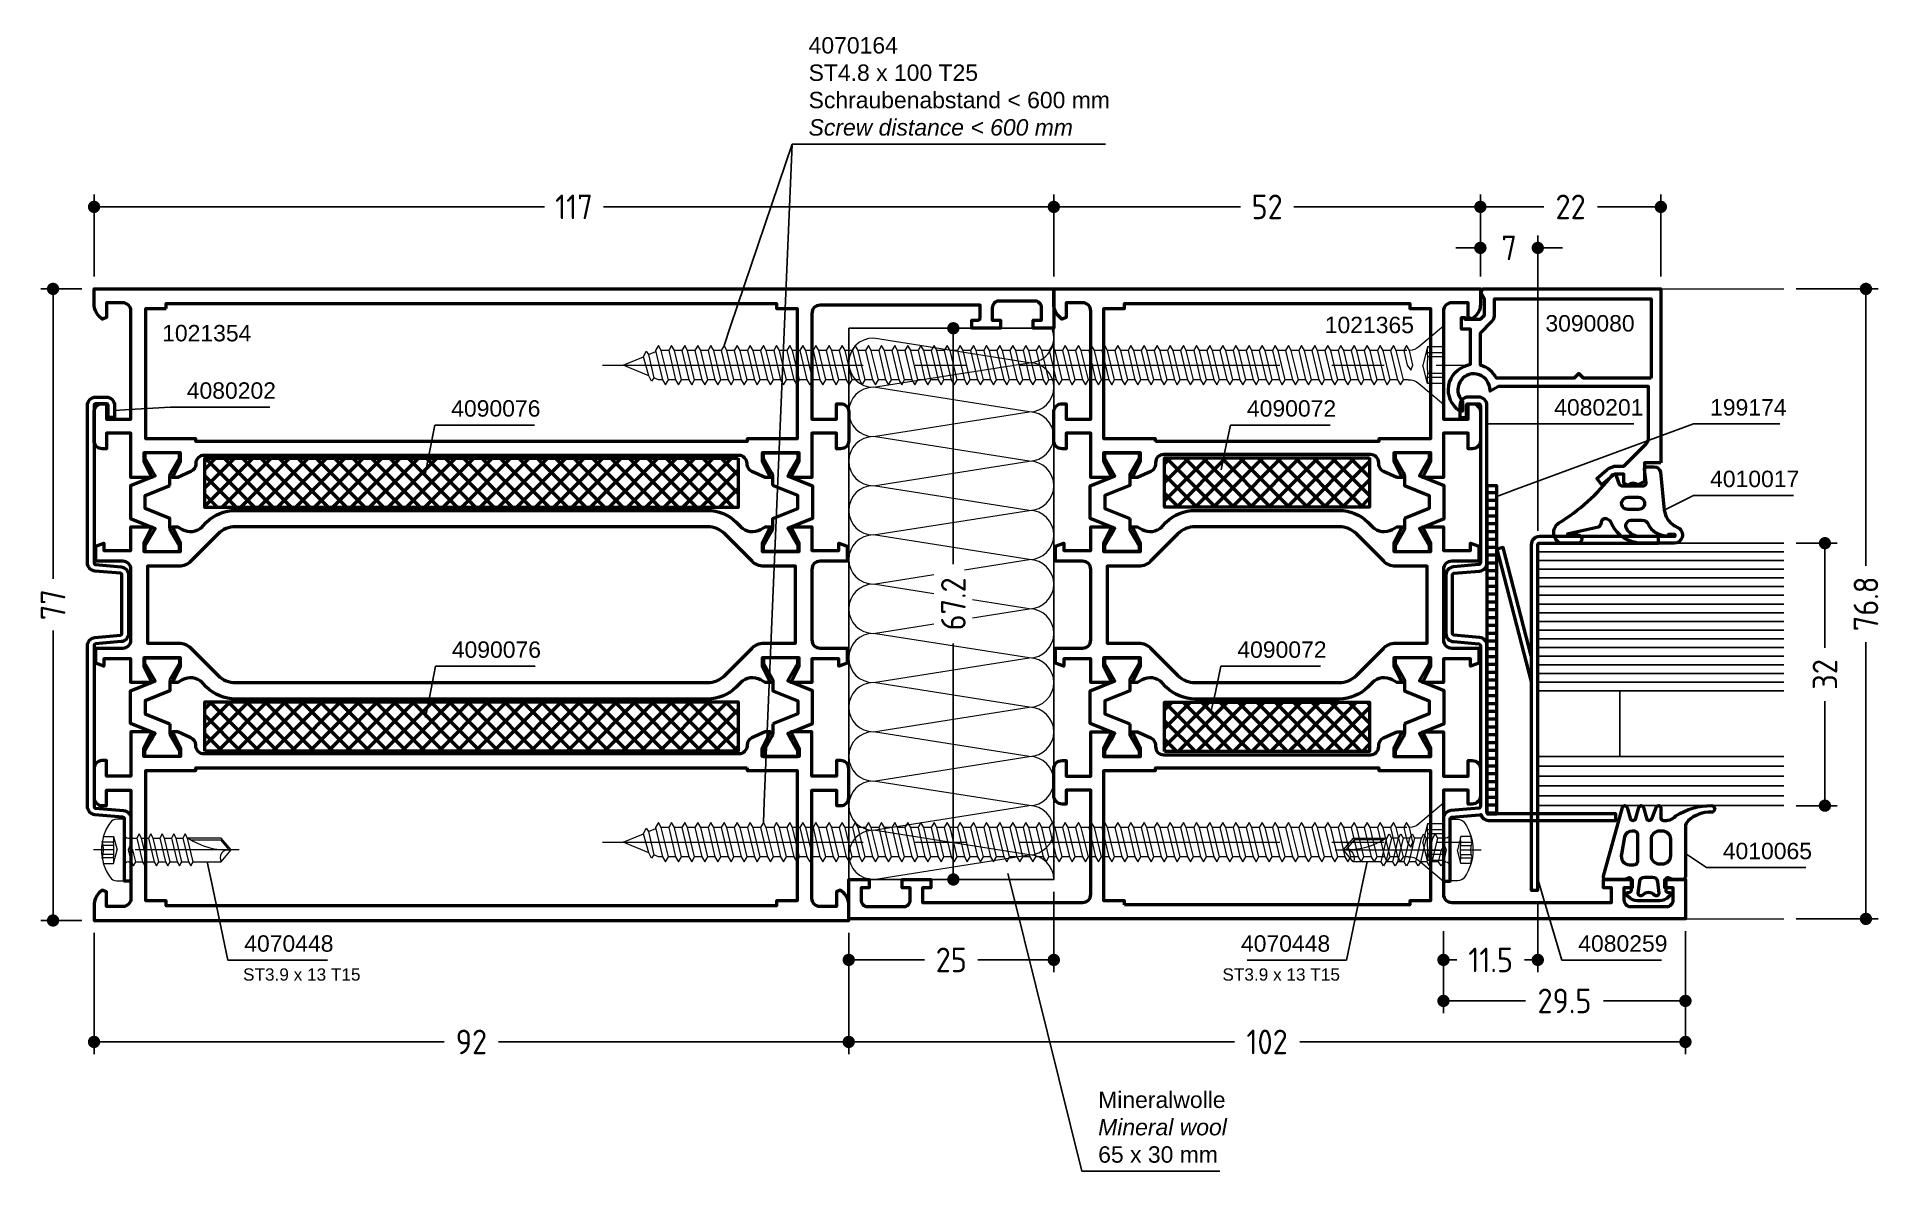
# Model space of a CAD drawing. Header units: millimetres. Extents: x 21 to 246, y 44 to 182.
import ezdxf

# ---------------------------------------------------------------- set-up
doc = ezdxf.new("R2010")
doc.units = ezdxf.units.MM
doc.header["$PDMODE"] = 3
doc.header["$PDSIZE"] = -2
doc.linetypes.add('CENTER', pattern=[50.8, 31.75, -6.35, 6.35, -6.35])
doc.linetypes.add('HIDDEN', pattern=[9.525, 6.35, -3.175])
for name, color, linetype, lineweight in [('AM_5', 3, 'Continuous', 25), ('AM_C', 50, 'Continuous', 50), ('AM_S', 80, 'Continuous', 50), ('Cent3', 70, 'CENTER', 18), ('CHide4', 10, 'HIDDEN', 13), ('Cont2', 2, 'Continuous', 25), ('Cont3', 70, 'Continuous', 18), ('Cont4', 10, 'Continuous', 13)]:
    doc.layers.add(name, color=color, linetype=linetype, lineweight=lineweight)
doc.layers.add('WBC-GER-ENG', color=7, linetype='Continuous')
doc.styles.add('HBS_DIMTEXTSTYLE', font='isocp.shx')
doc.styles.add('SWISSL', font='swissl.ttf')
doc.dimstyles.new('Konstruktionsschnitt 1-1$0', dxfattribs={"dimscale": 0, "dimtxt": 3, "dimasz": 1.5, "dimexe": 1.5, "dimexo": 1.5, "dimgap": 1.5, "dimtad": 0, "dimdsep": 46, "dimtxsty": 'HBS_DIMTEXTSTYLE', "dimblk": 'PUNKT', "dimcen": 0, "dimclrd": 3, "dimclre": 3, "dimclrt": 2, "dimadec": 1, "dimazin": 2, "dimtfac": 0.7, "dimtofl": 0, "dimtmove": 0, "dimatfit": 3, "dimfxl": 0, "dimtolj": 1, "dimtzin": 0, "dimarcsym": 0})

msp = doc.modelspace()

# ---------------------------------------------------------------- texts
at = {"layer": 'AM_5', "color": 2, "char_height": 2, "style": 'SWISSL'}
for s, insert, attachment_point in [('1021354', (36.732, 147.095), 1), ('1021365', (189.332, 148.095), 3), ('3090080', (216.232, 148.295), 3)]:
    msp.add_mtext(s, dxfattribs=dict(at, insert=insert, attachment_point=attachment_point))

# ---------------------------------------------------------------- blocks, each defined once
blk = doc.blocks.new('ws4070448')
at = {"layer": 'Cent3', "ltscale": 0.4}
blk.add_lwpolyline([(0, -14), (0, 3.8)], dxfattribs=at)
at = {"layer": 'CHide4', "ltscale": 0.3}
for p, q in [((-0.97, 1.33), (-0.97, 2.72)), ((-0.56, 1.33), (-0.56, 2.61)), ((0.56, 1.33), (0.56, 2.61)), ((0.97, 1.33), (0.97, 2.72))]:
    blk.add_line(p, q, dxfattribs=at)
for points in [[(-1.65, 2.56), (-1.65, 1.33)], [(1.65, 2.56), (1.65, 1.33)], [(-1.65, 1.33), (0, 0.89)], [(1.65, 1.33), (0, 0.89)]]:
    blk.add_lwpolyline(points, dxfattribs=at)
for centre, radius, start, end in [((-1.59, 3.84), 1.28, 267.2848, 298.8872), ((0, 5.49), 2.94, 250.6988, 289.3012), ((1.59, 3.84), 1.28, 241.1128, 272.7152), ((-1.31, 2.49), 1.21, 253.6643, 286.3357), ((0, 11.41), 10.13, 264.4948, 275.5052), ((1.31, 2.49), 1.21, 253.6643, 286.3357)]:
    blk.add_arc(centre, radius, start, end, dxfattribs=at)
at = {"layer": 'Cont4'}
blk.add_lwpolyline([(3.32, 1.75, 0.314856), (-3.32, 1.75, 0.244912), (-3.75, 0.93), (-3.75, 0), (3.75, 0), (3.75, 0.93, 0.244912), (3.32, 1.75, 0.138291)], format="xyb", dxfattribs=at)
for points in [[(-1.95, -1.1), (-1.45, -1.39), (0, -1.04), (0.5, -0.67), (0, -0.47), (-1.45, -0.81)], [(-1.95, -2.5), (-1.45, -2.79), (1.45, -2.1), (1.95, -1.81), (1.45, -1.52), (-1.45, -2.21)], [(-1.95, -3.9), (-1.45, -4.19), (1.45, -3.5), (1.95, -3.21), (1.45, -2.92), (-1.45, -3.61)], [(-1.95, -5.3), (-1.45, -5.59), (1.45, -4.9), (1.95, -4.61), (1.45, -4.32), (-1.45, -5.01)], [(-1.95, -6.7), (-1.45, -6.99), (1.45, -6.3), (1.95, -6.01), (1.45, -5.72), (-1.45, -6.41)], [(-1.45, -8.39), (1.45, -7.7), (1.95, -7.41), (1.45, -7.12), (-1.45, -7.81), (-1.95, -8.1)]]:
    blk.add_lwpolyline(points, close=True, dxfattribs=at)
for points in [[(-1.45, -0.5), (-1.45, -0.81)], [(-1.45, -1.39), (-1.45, -2.21)], [(-1.45, -1.39), (-1.45, -2.21)], [(1.45, -0.5), (1.45, -1.52)], [(1.45, -2.1), (1.45, -2.92)], [(-1.45, -2.79), (-1.45, -3.61)], [(-1.45, -4.19), (-1.45, -5.01)], [(1.45, -3.5), (1.45, -4.32)], [(-1.45, -5.59), (-1.45, -6.41)], [(1.45, -4.9), (1.45, -5.72)], [(1.45, -6.3), (1.45, -7.12)], [(-1.45, -6.99), (-1.45, -7.81)], [(-1.45, -8.38), (-1.45, -11.81), (0, -13), (1.45, -11.79), (1.45, -7.7)], [(1.24, -8.17), (1.24, -11.7), (0.03, -12.71)]]:
    blk.add_lwpolyline(points, dxfattribs=at)
for centre, radius, start, end in [((-1.95, -0.5), 0.5, 0, 90), ((1.95, -0.5), 0.5, 90, 180), ((8.74, -12.6), 8.74, 146.5114, 182.6031), ((-0.95, -12.64), 0.965, 350.682, 121.1143)]:
    blk.add_arc(centre, radius, start, end, dxfattribs=at)
blk = doc.blocks.new('*S33')
at = {"layer": 'AM_5', "color": 3, "linetype": 'Continuous'}
blk.add_line((183.12, 79.19), (183.64, 81.64), dxfattribs=at)
at = {"layer": 'AM_5', "color": 3}
for p, q in [((181.12, 69.66), (183.12, 79.19)), ((168.98, 69.66), (181.12, 69.66))]:
    blk.add_line(p, q, dxfattribs=at)
at = {"layer": 'AM_5', "color": 2, "insert": (179.12, 70.66), "char_height": 2, "attachment_point": 9, "style": 'SWISSL'}
blk.add_mtext('4070448', dxfattribs=at)
blk = doc.blocks.new('PUNKT')
at = {"color": 0, "linetype": 'Continuous'}
blk.add_line((-0.5, 0), (-1, 0), dxfattribs=at)
at = {"color": 0, "linetype": 'Continuous', "const_width": 0.5}
blk.add_lwpolyline([(-0.25, 0, 1), (0.25, 0, 1)], format="xyb", close=True, dxfattribs=at)
blk = doc.blocks.new('*D6')
at = {"layer": 'AM_5', "color": 3, "lineweight": -2, "transparency": 16777216}
for p, q in [((235.93, 120.49), (240.93, 120.49)), ((239.43, 118.99), (239.43, 107.73)), ((239.43, 89.99), (239.43, 101.25)), ((235.93, 88.49), (240.93, 88.49))]:
    blk.add_line(p, q, dxfattribs=at)
at = {"layer": 'AM_5', "color": 3, "lineweight": -2, "transparency": 16777216, "xscale": 1.5, "yscale": 1.5, "zscale": 1.5}
for p, rotation in [((239.43, 120.49), 90), ((239.43, 88.49), 270)]:
    blk.add_blockref('PUNKT', p, dxfattribs=dict(at, rotation=rotation))
at = {"layer": 'AM_5', "color": 2, "transparency": 16777216, "insert": (239.43, 104.49), "char_height": 3, "attachment_point": 5, "rotation": 90, "style": 'HBS_DIMTEXTSTYLE'}
blk.add_mtext('\\A1;32', dxfattribs=at)
blk = doc.blocks.new('*D7')
at = {"layer": 'AM_5', "color": 3, "lineweight": -2, "transparency": 16777216}
for p, q in [((235.93, 151.49), (245.93, 151.49)), ((244.43, 149.99), (244.43, 117.74)), ((244.43, 76.19), (244.43, 108.44)), ((235.93, 74.69), (245.93, 74.69))]:
    blk.add_line(p, q, dxfattribs=at)
at = {"layer": 'AM_5', "color": 3, "lineweight": -2, "transparency": 16777216, "xscale": 1.5, "yscale": 1.5, "zscale": 1.5}
for p, rotation in [((244.43, 151.49), 90), ((244.43, 74.69), 270)]:
    blk.add_blockref('PUNKT', p, dxfattribs=dict(at, rotation=rotation))
at = {"layer": 'AM_5', "color": 2, "transparency": 16777216, "insert": (244.43, 113.09), "char_height": 3, "attachment_point": 5, "rotation": 90, "style": 'HBS_DIMTEXTSTYLE'}
blk.add_mtext('\\A1;76.8', dxfattribs=at)
blk = doc.blocks.new('*D8')
at = {"layer": 'AM_5', "color": 3, "lineweight": -2, "transparency": 16777216}
for p, q in [((28.43, 152.99), (28.43, 162.99)), ((145.43, 152.99), (145.43, 162.99)), ((29.93, 161.49), (83.33, 161.49)), ((143.93, 161.49), (90.53, 161.49))]:
    blk.add_line(p, q, dxfattribs=at)
at = {"layer": 'AM_5', "color": 3, "lineweight": -2, "transparency": 16777216, "xscale": 1.5, "yscale": 1.5, "zscale": 1.5, "rotation": 180}
blk.add_blockref('PUNKT', (28.43, 161.49), dxfattribs=at)
at = {"layer": 'AM_5', "color": 3, "lineweight": -2, "transparency": 16777216, "xscale": 1.5, "yscale": 1.5, "zscale": 1.5}
blk.add_blockref('PUNKT', (145.43, 161.49), dxfattribs=at)
at = {"layer": 'AM_5', "color": 2, "transparency": 16777216, "insert": (86.93, 161.49), "char_height": 3, "attachment_point": 5, "style": 'HBS_DIMTEXTSTYLE'}
blk.add_mtext('\\A1;117', dxfattribs=at)
blk = doc.blocks.new('*D9')
at = {"layer": 'AM_5', "color": 3, "lineweight": -2, "transparency": 16777216}
for p, q in [((145.43, 152.99), (145.43, 162.99)), ((197.43, 152.99), (197.43, 162.99)), ((146.93, 161.49), (168.19, 161.49)), ((195.93, 161.49), (174.67, 161.49))]:
    blk.add_line(p, q, dxfattribs=at)
at = {"layer": 'AM_5', "color": 3, "lineweight": -2, "transparency": 16777216, "xscale": 1.5, "yscale": 1.5, "zscale": 1.5, "rotation": 180}
blk.add_blockref('PUNKT', (145.43, 161.49), dxfattribs=at)
at = {"layer": 'AM_5', "color": 3, "lineweight": -2, "transparency": 16777216, "xscale": 1.5, "yscale": 1.5, "zscale": 1.5}
blk.add_blockref('PUNKT', (197.43, 161.49), dxfattribs=at)
at = {"layer": 'AM_5', "color": 2, "transparency": 16777216, "insert": (171.43, 161.49), "char_height": 3, "attachment_point": 5, "style": 'HBS_DIMTEXTSTYLE'}
blk.add_mtext('\\A1;52', dxfattribs=at)
blk = doc.blocks.new('*D10')
at = {"layer": 'AM_5', "color": 3, "lineweight": -2, "transparency": 16777216}
for p, q in [((197.43, 152.99), (197.43, 162.99)), ((219.43, 152.99), (219.43, 162.99)), ((198.93, 161.49), (205.15, 161.49)), ((217.93, 161.49), (211.71, 161.49))]:
    blk.add_line(p, q, dxfattribs=at)
at = {"layer": 'AM_5', "color": 3, "lineweight": -2, "transparency": 16777216, "xscale": 1.5, "yscale": 1.5, "zscale": 1.5, "rotation": 180}
blk.add_blockref('PUNKT', (197.43, 161.49), dxfattribs=at)
at = {"layer": 'AM_5', "color": 3, "lineweight": -2, "transparency": 16777216, "xscale": 1.5, "yscale": 1.5, "zscale": 1.5}
blk.add_blockref('PUNKT', (219.43, 161.49), dxfattribs=at)
at = {"layer": 'AM_5', "color": 2, "transparency": 16777216, "insert": (208.43, 161.49), "char_height": 3, "attachment_point": 5, "style": 'HBS_DIMTEXTSTYLE'}
blk.add_mtext('\\A1;22', dxfattribs=at)
blk = doc.blocks.new('*D11')
at = {"layer": 'AM_5', "color": 3, "lineweight": -2, "transparency": 16777216}
for p, q in [((197.43, 152.99), (197.43, 157.99)), ((204.43, 121.99), (204.43, 157.99)), ((195.93, 156.49), (194.43, 156.49)), ((205.93, 156.49), (207.43, 156.49))]:
    blk.add_line(p, q, dxfattribs=at)
at = {"layer": 'AM_5', "color": 3, "lineweight": -2, "transparency": 16777216, "xscale": 1.5, "yscale": 1.5, "zscale": 1.5}
blk.add_blockref('PUNKT', (197.43, 156.49), dxfattribs=at)
at = {"layer": 'AM_5', "color": 3, "lineweight": -2, "transparency": 16777216, "xscale": 1.5, "yscale": 1.5, "zscale": 1.5, "rotation": 180}
blk.add_blockref('PUNKT', (204.43, 156.49), dxfattribs=at)
at = {"layer": 'AM_5', "color": 2, "transparency": 16777216, "insert": (200.93, 156.49), "char_height": 3, "attachment_point": 5, "style": 'HBS_DIMTEXTSTYLE'}
blk.add_mtext('\\A1;7', dxfattribs=at)
blk = doc.blocks.new('*D12')
at = {"layer": 'AM_5', "color": 3, "lineweight": -2, "transparency": 16777216}
for p, q in [((204.43, 76.69), (204.43, 68.19)), ((192.93, 73.19), (192.93, 68.19)), ((194.43, 69.69), (194.57, 69.69)), ((202.93, 69.69), (202.79, 69.69))]:
    blk.add_line(p, q, dxfattribs=at)
at = {"layer": 'AM_5', "color": 3, "lineweight": -2, "transparency": 16777216, "xscale": 1.5, "yscale": 1.5, "zscale": 1.5, "rotation": 180}
blk.add_blockref('PUNKT', (192.93, 69.69), dxfattribs=at)
at = {"layer": 'AM_5', "color": 3, "lineweight": -2, "transparency": 16777216, "xscale": 1.5, "yscale": 1.5, "zscale": 1.5}
blk.add_blockref('PUNKT', (204.43, 69.69), dxfattribs=at)
at = {"layer": 'AM_5', "color": 2, "transparency": 16777216, "insert": (198.68, 69.69), "char_height": 3, "attachment_point": 5, "style": 'HBS_DIMTEXTSTYLE'}
blk.add_mtext('\\A1;11.5', dxfattribs=at)
blk = doc.blocks.new('*D13')
at = {"layer": 'AM_5', "color": 3, "lineweight": -2, "transparency": 16777216}
for p, q in [((192.93, 73.19), (192.93, 63.19)), ((222.43, 73.19), (222.43, 63.19)), ((194.43, 64.69), (202.93, 64.69)), ((220.93, 64.69), (212.44, 64.69))]:
    blk.add_line(p, q, dxfattribs=at)
at = {"layer": 'AM_5', "color": 3, "lineweight": -2, "transparency": 16777216, "xscale": 1.5, "yscale": 1.5, "zscale": 1.5, "rotation": 180}
blk.add_blockref('PUNKT', (192.93, 64.69), dxfattribs=at)
at = {"layer": 'AM_5', "color": 3, "lineweight": -2, "transparency": 16777216, "xscale": 1.5, "yscale": 1.5, "zscale": 1.5}
blk.add_blockref('PUNKT', (222.43, 64.69), dxfattribs=at)
at = {"layer": 'AM_5', "color": 2, "transparency": 16777216, "insert": (207.68, 64.69), "char_height": 3, "attachment_point": 5, "style": 'HBS_DIMTEXTSTYLE'}
blk.add_mtext('\\A1;29.5', dxfattribs=at)
blk = doc.blocks.new('*D14')
at = {"layer": 'AM_5', "color": 3, "lineweight": -2, "transparency": 16777216}
for p, q in [((120.43, 72.99), (120.43, 58.19)), ((222.43, 73.19), (222.43, 58.19)), ((121.93, 59.69), (167.44, 59.69)), ((220.93, 59.69), (175.42, 59.69))]:
    blk.add_line(p, q, dxfattribs=at)
at = {"layer": 'AM_5', "color": 3, "lineweight": -2, "transparency": 16777216, "xscale": 1.5, "yscale": 1.5, "zscale": 1.5, "rotation": 180}
blk.add_blockref('PUNKT', (120.43, 59.69), dxfattribs=at)
at = {"layer": 'AM_5', "color": 3, "lineweight": -2, "transparency": 16777216, "xscale": 1.5, "yscale": 1.5, "zscale": 1.5}
blk.add_blockref('PUNKT', (222.43, 59.69), dxfattribs=at)
at = {"layer": 'AM_5', "color": 2, "transparency": 16777216, "insert": (171.43, 59.69), "char_height": 3, "attachment_point": 5, "style": 'HBS_DIMTEXTSTYLE'}
blk.add_mtext('\\A1;102', dxfattribs=at)
blk = doc.blocks.new('*S34')
at = {"layer": 'AM_5', "color": 3, "linetype": 'Continuous'}
blk.add_line((200.73, 135.02), (198.23, 135.02), dxfattribs=at)
at = {"layer": 'AM_5', "color": 3}
for p, q in [((204.43, 135.02), (200.73, 135.02)), ((216.13, 135.02), (204.43, 135.02))]:
    blk.add_line(p, q, dxfattribs=at)
at = {"layer": 'AM_5', "color": 2, "insert": (206.43, 136.02), "char_height": 2, "attachment_point": 7, "style": 'SWISSL'}
blk.add_mtext('4080201', dxfattribs=at)
blk = doc.blocks.new('*S35')
at = {"layer": 'AM_5', "color": 3, "linetype": 'Continuous'}
blk.add_line((205.14, 77.16), (204.43, 79.56), dxfattribs=at)
at = {"layer": 'AM_5', "color": 3}
for p, q in [((207.36, 69.66), (205.14, 77.16)), ((219.5, 69.66), (207.36, 69.66))]:
    blk.add_line(p, q, dxfattribs=at)
at = {"layer": 'AM_5', "color": 2, "insert": (209.36, 70.66), "char_height": 2, "attachment_point": 7, "style": 'SWISSL'}
blk.add_mtext('4080259', dxfattribs=at)
blk = doc.blocks.new('*S36')
at = {"layer": 'AM_5', "color": 3}
for p, q in [((223.43, 126.3), (222.09, 125.64)), ((235.58, 126.3), (223.43, 126.3))]:
    blk.add_line(p, q, dxfattribs=at)
at = {"layer": 'AM_5', "color": 3, "linetype": 'Continuous'}
blk.add_line((222.09, 125.64), (219.85, 124.53), dxfattribs=at)
at = {"layer": 'AM_5', "color": 2, "insert": (225.43, 127.3), "char_height": 2, "attachment_point": 7, "style": 'SWISSL'}
blk.add_mtext('4010017', dxfattribs=at)
blk = doc.blocks.new('*S37')
at = {"layer": 'AM_5', "color": 3, "linetype": 'Continuous'}
blk.add_line((224.5, 81.27), (222.43, 82.67), dxfattribs=at)
at = {"layer": 'AM_5', "color": 3}
for p, q in [((224.98, 80.94), (224.5, 81.27)), ((237.11, 80.94), (224.98, 80.94))]:
    blk.add_line(p, q, dxfattribs=at)
at = {"layer": 'AM_5', "color": 2, "insert": (226.98, 81.94), "char_height": 2, "attachment_point": 7, "style": 'SWISSL'}
blk.add_mtext('4010065', dxfattribs=at)
blk = doc.blocks.new('*S38')
at = {"layer": 'AM_5', "color": 3}
for p, q in [((166.97, 134.89), (166.33, 131.87)), ((179.11, 134.89), (166.97, 134.89))]:
    blk.add_line(p, q, dxfattribs=at)
at = {"layer": 'AM_5', "color": 3, "linetype": 'Continuous'}
blk.add_line((166.33, 131.87), (165.81, 129.42), dxfattribs=at)
at = {"layer": 'AM_5', "color": 2, "insert": (168.97, 135.89), "char_height": 2, "attachment_point": 7, "style": 'SWISSL'}
blk.add_mtext('4090072', dxfattribs=at)
blk = doc.blocks.new('*S39')
at = {"layer": 'AM_5', "color": 3}
for p, q in [((165.8, 105.49), (165.12, 102.31)), ((177.94, 105.49), (165.8, 105.49))]:
    blk.add_line(p, q, dxfattribs=at)
at = {"layer": 'AM_5', "color": 3, "linetype": 'Continuous'}
blk.add_line((165.12, 102.31), (164.59, 99.87), dxfattribs=at)
at = {"layer": 'AM_5', "color": 2, "insert": (167.8, 106.49), "char_height": 2, "attachment_point": 7, "style": 'SWISSL'}
blk.add_mtext('4090072', dxfattribs=at)
blk = doc.blocks.new('ZAHL links')
at = {"layer": 'AM_5', "color": 2, "style": 'SWISSL'}
blk.add_attdef('XXX', (1.85, -2.5), '', height=1.5, dxfattribs=at)
blk = doc.blocks.new('*U15', base_point=(183.96, 117.47))
for p, q in [((183.96, 148.41), (213.96, 148.41)), ((183.96, 147.35), (213.96, 147.35)), ((183.96, 146.29), (213.96, 146.29)), ((183.96, 145.23), (213.96, 145.23)), ((183.96, 144.17), (213.96, 144.17)), ((183.96, 143.11), (213.96, 143.11)), ((183.96, 142.05), (213.96, 142.05)), ((183.96, 140.99), (213.96, 140.99)), ((183.96, 139.94), (213.96, 139.94)), ((183.96, 138.88), (213.96, 138.88)), ((183.96, 137.82), (213.96, 137.82)), ((183.96, 136.76), (213.96, 136.76)), ((183.96, 135.7), (213.96, 135.7)), ((183.96, 134.64), (213.96, 134.64)), ((183.96, 133.58), (213.96, 133.58)), ((183.96, 132.52), (213.96, 132.52)), ((183.96, 122.27), (213.96, 122.27)), ((183.96, 121.07), (213.96, 121.07)), ((183.96, 119.87), (213.96, 119.87)), ((183.96, 118.67), (213.96, 118.67))]:
    blk.add_line(p, q)
for points in [[(213.96, 131.47), (183.96, 131.47), (183.96, 149.47), (213.96, 149.47)], [(213.96, 117.47), (183.96, 117.47), (183.96, 123.47), (213.96, 123.47)]]:
    blk.add_lwpolyline(points)
blk.add_lwpolyline([(183.96, 123.47), (183.96, 131.47), (193.96, 131.47), (193.96, 123.47)], close=True)
blk = doc.blocks.new('*S40')
at = {"layer": 'AM_5', "color": 3}
for p, q in [((223.43, 135.02), (201.78, 127.06)), ((233.95, 135.02), (223.43, 135.02))]:
    blk.add_line(p, q, dxfattribs=at)
at = {"layer": 'AM_5', "color": 3, "linetype": 'Continuous'}
blk.add_line((201.78, 127.06), (199.43, 126.2), dxfattribs=at)
at = {"layer": 'AM_5', "color": 2, "insert": (225.43, 136.02), "char_height": 2, "attachment_point": 7, "style": 'SWISSL'}
blk.add_mtext('199174', dxfattribs=at)
blk = doc.blocks.new('*D16')
at = {"layer": 'AM_5', "color": 3, "lineweight": -2, "transparency": 16777216}
for p, q in [((26.93, 151.49), (21.93, 151.49)), ((23.43, 149.99), (23.43, 116.14)), ((23.43, 75.99), (23.43, 109.84)), ((26.93, 74.49), (21.93, 74.49))]:
    blk.add_line(p, q, dxfattribs=at)
at = {"layer": 'AM_5', "color": 3, "lineweight": -2, "transparency": 16777216, "xscale": 1.5, "yscale": 1.5, "zscale": 1.5}
for p, rotation in [((23.43, 151.49), 90), ((23.43, 74.49), 270)]:
    blk.add_blockref('PUNKT', p, dxfattribs=dict(at, rotation=rotation))
at = {"layer": 'AM_5', "color": 2, "transparency": 16777216, "insert": (23.43, 112.99), "char_height": 3, "attachment_point": 5, "rotation": 90, "style": 'HBS_DIMTEXTSTYLE'}
blk.add_mtext('\\A1;77', dxfattribs=at)
blk = doc.blocks.new('ws4070164')
at = {"layer": 'Cent3'}
blk.add_lwpolyline([(0, -102.5), (0, 2.5)], dxfattribs=at)
at = {"layer": 'CHide4', "ltscale": 0.5}
for points in [[(-2.25, 0), (-2.25, -1.93)], [(-1, 0), (-1, -1.93)], [(1, 0), (1, -1.93)], [(2.25, 0), (2.25, -1.93)], [(-2.25, -1.93), (0, -2.53)], [(-1.5, -0.06), (-1.5, -1.99)], [(2.25, -1.93), (0, -2.53)], [(1.5, -0.06), (1.5, -1.99)]]:
    blk.add_lwpolyline(points, dxfattribs=at)
for centre, radius, start, end in [((-1.63, 3.32), 3.38, 259.3357, 280.6643), ((-1.63, 1.39), 3.38, 259.3357, 280.6643), ((0, 3.36), 3.5, 253.4149, 286.5851), ((0, 6.17), 8.16, 262.9585, 277.0415), ((1.62, 3.32), 3.38, 259.3357, 280.6643), ((1.62, 1.39), 3.38, 259.3357, 280.6643)]:
    blk.add_arc(centre, radius, start, end, dxfattribs=at)
at = {"layer": 'Cont4'}
blk.add_lwpolyline([(1.79, -4.29, -0.186611), (2.23, -3), (4.75, 0), (-4.75, 0), (-2.23, -3, -0.166767), (-1.79, -4.15)], format="xyb", dxfattribs=at)
for points in [[(0, -3.72), (-1.79, -4.15), (-2.4, -4.5), (-1.79, -4.85), (0, -4.43), (0.61, -3.97), (0, -3.72)], [(-1.79, -4.45), (-1.79, -5.35)], [(1.79, -4.29), (1.79, -4.89)], [(-1.79, -4.85), (-1.79, -5.75)], [(-1.79, -4.85), (-1.79, -5.35)], [(-1.79, -6.45), (-1.79, -7.35)], [(1.79, -5.61), (1.79, -6.49)], [(-1.79, -8.05), (-1.79, -8.95)], [(1.79, -7.21), (1.79, -8.09)], [(1.79, -8.81), (1.79, -9.69)], [(-1.79, -9.65), (-1.79, -10.55)], [(1.79, -10.41), (1.79, -11.29)], [(-1.79, -11.25), (-1.79, -12.15)], [(-1.79, -12.85), (-1.79, -13.75)], [(1.79, -12.01), (1.79, -12.89)], [(-1.79, -14.45), (-1.79, -15.35)], [(1.79, -13.61), (1.79, -14.49)], [(1.79, -15.21), (1.79, -16.09)], [(-1.79, -16.05), (-1.79, -16.95)], [(-1.79, -17.65), (-1.79, -18.55)], [(1.79, -16.81), (1.79, -17.69)], [(-1.79, -19.25), (-1.79, -20.15)], [(1.79, -18.41), (1.79, -19.29)], [(1.79, -20.01), (1.79, -20.89)], [(-1.79, -20.85), (-1.79, -21.75)], [(-1.79, -22.45), (-1.79, -23.35)], [(1.79, -21.61), (1.79, -22.49)], [(-1.79, -24.05), (-1.79, -24.95)], [(1.79, -23.21), (1.79, -24.09)], [(-1.79, -25.65), (-1.79, -26.55)], [(1.79, -24.81), (1.79, -25.69)], [(1.79, -26.41), (1.79, -27.29)], [(-1.79, -27.25), (-1.79, -28.15)], [(-1.79, -28.85), (-1.79, -29.75)], [(1.79, -28.01), (1.79, -28.89)], [(-1.79, -30.45), (-1.79, -31.35)], [(1.79, -29.61), (1.79, -30.49)], [(1.79, -31.21), (1.79, -32.09)], [(-1.79, -32.05), (-1.79, -32.95)], [(-1.79, -33.65), (-1.79, -34.55)], [(1.79, -32.81), (1.79, -33.69)], [(-1.79, -35.25), (-1.79, -36.15)], [(1.79, -34.41), (1.79, -35.29)], [(-1.79, -36.85), (-1.79, -37.75)], [(1.79, -36.01), (1.79, -36.89)], [(1.79, -37.61), (1.79, -38.49)], [(-1.79, -38.45), (-1.79, -39.35)], [(-1.79, -40.05), (-1.79, -40.95)], [(1.79, -39.21), (1.79, -40.09)], [(-1.79, -41.65), (-1.79, -42.55)], [(1.79, -40.81), (1.79, -41.69)], [(1.79, -42.41), (1.79, -43.29)], [(-1.79, -43.25), (-1.79, -44.15)], [(-1.79, -44.85), (-1.79, -45.75)], [(1.79, -44.01), (1.79, -44.89)], [(-1.79, -46.45), (-1.79, -47.35)], [(1.79, -45.61), (1.79, -46.49)], [(1.79, -47.21), (1.79, -48.09)], [(-1.79, -48.05), (-1.79, -48.95)], [(1.79, -48.81), (1.79, -49.69)], [(-1.79, -49.65), (-1.79, -50.55)], [(-1.79, -51.25), (-1.79, -52.15)], [(1.79, -50.41), (1.79, -51.29)], [(-1.79, -52.85), (-1.79, -53.75)], [(1.79, -52.01), (1.79, -52.89)], [(1.79, -53.61), (1.79, -54.49)], [(-1.79, -54.45), (-1.79, -55.35)], [(-1.79, -56.05), (-1.79, -56.95)], [(1.79, -55.21), (1.79, -56.09)], [(-1.79, -57.65), (-1.79, -58.55)], [(1.79, -56.81), (1.79, -57.69)], [(1.79, -58.41), (1.79, -59.29)], [(-1.79, -59.25), (-1.79, -60.15)], [(1.79, -60.01), (1.79, -60.89)], [(-1.79, -60.85), (-1.79, -61.75)], [(-1.79, -62.45), (-1.79, -63.35)], [(1.79, -61.61), (1.79, -62.49)], [(-1.79, -64.05), (-1.79, -64.95)], [(1.79, -63.21), (1.79, -64.09)], [(1.79, -64.81), (1.79, -65.69)], [(-1.79, -65.65), (-1.79, -66.55)], [(-1.79, -67.25), (-1.79, -68.15)], [(1.79, -66.41), (1.79, -67.29)], [(-1.79, -68.85), (-1.79, -69.75)], [(1.79, -68.01), (1.79, -68.89)], [(1.79, -69.61), (1.79, -70.49)], [(-1.79, -70.45), (-1.79, -71.35)], [(1.79, -71.21), (1.79, -72.09)], [(-1.79, -72.05), (-1.79, -72.95)], [(-1.79, -73.65), (-1.79, -74.55)], [(1.79, -72.81), (1.79, -73.69)], [(-1.79, -75.25), (-1.79, -76.15)], [(1.79, -74.41), (1.79, -75.29)], [(1.79, -76.01), (1.79, -76.89)], [(-1.79, -76.85), (-1.79, -77.75)], [(-1.79, -78.45), (-1.79, -79.35)], [(1.79, -77.61), (1.79, -78.49)], [(-1.79, -80.05), (-1.79, -80.95)], [(1.79, -79.21), (1.79, -80.09)], [(1.79, -80.81), (1.79, -81.69)], [(-1.79, -81.65), (-1.79, -82.55)], [(1.79, -82.41), (1.79, -83.29)], [(-1.79, -83.25), (-1.79, -84.15)], [(-1.79, -84.85), (-1.79, -85.75)], [(1.79, -84.01), (1.79, -84.89)], [(-1.79, -86.45), (-1.79, -87.35)], [(1.79, -85.61), (1.79, -86.49)], [(1.79, -87.21), (1.79, -88.09)], [(-1.79, -88.05), (-1.79, -88.95)], [(-1.79, -89.65), (-1.79, -90.55)], [(1.79, -88.81), (1.79, -89.69)], [(-1.79, -91.25), (-1.79, -92.15)], [(1.79, -90.41), (1.79, -91.29)], [(1.79, -92.01), (1.79, -92.89)], [(-1.79, -92.85), (-1.79, -93.75)], [(-1.79, -94.45), (-1.79, -95.35)], [(1.79, -93.61), (1.79, -94.49)], [(-1.28, -96.91), (-1.65, -96.02)], [(1.79, -95.68), (1.55, -96.27)], [(1.79, -95.21), (1.79, -95.68)], [(1.29, -96.88), (0, -100), (-1.02, -97.53)]]:
    blk.add_lwpolyline(points, dxfattribs=at)
for points in [[(1.79, -5.61), (2.41, -5.25), (1.79, -4.89), (-1.79, -5.75), (-2.4, -6.1), (-1.79, -6.45)], [(1.79, -7.21), (2.41, -6.85), (1.79, -6.49), (-1.79, -7.35), (-2.4, -7.7), (-1.79, -8.05)], [(1.79, -8.81), (2.41, -8.45), (1.79, -8.09), (-1.79, -8.95), (-2.4, -9.3), (-1.79, -9.65)], [(1.79, -10.41), (2.41, -10.05), (1.79, -9.69), (-1.79, -10.55), (-2.4, -10.9), (-1.79, -11.25)], [(1.79, -12.01), (2.41, -11.65), (1.79, -11.29), (-1.79, -12.15), (-2.4, -12.5), (-1.79, -12.85)], [(1.79, -13.61), (2.41, -13.25), (1.79, -12.89), (-1.79, -13.75), (-2.4, -14.1), (-1.79, -14.45)], [(1.79, -15.21), (2.41, -14.85), (1.79, -14.49), (-1.79, -15.35), (-2.4, -15.7), (-1.79, -16.05)], [(1.79, -16.81), (2.41, -16.45), (1.79, -16.09), (-1.79, -16.95), (-2.4, -17.3), (-1.79, -17.65)], [(1.79, -18.41), (2.41, -18.05), (1.79, -17.69), (-1.79, -18.55), (-2.4, -18.9), (-1.79, -19.25)], [(1.79, -20.01), (2.41, -19.65), (1.79, -19.29), (-1.79, -20.15), (-2.4, -20.5), (-1.79, -20.85)], [(1.79, -21.61), (2.41, -21.25), (1.79, -20.89), (-1.79, -21.75), (-2.4, -22.1), (-1.79, -22.45)], [(1.79, -23.21), (2.41, -22.85), (1.79, -22.49), (-1.79, -23.35), (-2.4, -23.7), (-1.79, -24.05)], [(1.79, -24.81), (2.41, -24.45), (1.79, -24.09), (-1.79, -24.95), (-2.4, -25.3), (-1.79, -25.65)], [(1.79, -26.41), (2.41, -26.05), (1.79, -25.69), (-1.79, -26.55), (-2.4, -26.9), (-1.79, -27.25)], [(1.79, -28.01), (2.41, -27.65), (1.79, -27.29), (-1.79, -28.15), (-2.4, -28.5), (-1.79, -28.85)], [(1.79, -29.61), (2.41, -29.25), (1.79, -28.89), (-1.79, -29.75), (-2.4, -30.1), (-1.79, -30.45)], [(1.79, -31.21), (2.41, -30.85), (1.79, -30.49), (-1.79, -31.35), (-2.4, -31.7), (-1.79, -32.05)], [(1.79, -32.81), (2.41, -32.45), (1.79, -32.09), (-1.79, -32.95), (-2.4, -33.3), (-1.79, -33.65)], [(1.79, -34.41), (2.41, -34.05), (1.79, -33.69), (-1.79, -34.55), (-2.4, -34.9), (-1.79, -35.25)], [(1.79, -36.01), (2.41, -35.65), (1.79, -35.29), (-1.79, -36.15), (-2.4, -36.5), (-1.79, -36.85)], [(1.79, -37.61), (2.41, -37.25), (1.79, -36.89), (-1.79, -37.75), (-2.4, -38.1), (-1.79, -38.45)], [(1.79, -39.21), (2.41, -38.85), (1.79, -38.49), (-1.79, -39.35), (-2.4, -39.7), (-1.79, -40.05)], [(1.79, -40.81), (2.41, -40.45), (1.79, -40.09), (-1.79, -40.95), (-2.4, -41.3), (-1.79, -41.65)], [(1.79, -42.41), (2.41, -42.05), (1.79, -41.69), (-1.79, -42.55), (-2.4, -42.9), (-1.79, -43.25)], [(1.79, -44.01), (2.41, -43.65), (1.79, -43.29), (-1.79, -44.15), (-2.4, -44.5), (-1.79, -44.85)], [(1.79, -45.61), (2.41, -45.25), (1.79, -44.89), (-1.79, -45.75), (-2.4, -46.1), (-1.79, -46.45)], [(1.79, -47.21), (2.41, -46.85), (1.79, -46.49), (-1.79, -47.35), (-2.4, -47.7), (-1.79, -48.05)], [(1.79, -48.81), (2.41, -48.45), (1.79, -48.09), (-1.79, -48.95), (-2.4, -49.3), (-1.79, -49.65)], [(1.79, -50.41), (2.41, -50.05), (1.79, -49.69), (-1.79, -50.55), (-2.4, -50.9), (-1.79, -51.25)], [(1.79, -52.01), (2.41, -51.65), (1.79, -51.29), (-1.79, -52.15), (-2.4, -52.5), (-1.79, -52.85)], [(1.79, -53.61), (2.41, -53.25), (1.79, -52.89), (-1.79, -53.75), (-2.4, -54.1), (-1.79, -54.45)], [(1.79, -55.21), (2.41, -54.85), (1.79, -54.49), (-1.79, -55.35), (-2.4, -55.7), (-1.79, -56.05)], [(1.79, -56.81), (2.41, -56.45), (1.79, -56.09), (-1.79, -56.95), (-2.4, -57.3), (-1.79, -57.65)], [(1.79, -58.41), (2.41, -58.05), (1.79, -57.69), (-1.79, -58.55), (-2.4, -58.9), (-1.79, -59.25)], [(1.79, -60.01), (2.41, -59.65), (1.79, -59.29), (-1.79, -60.15), (-2.4, -60.5), (-1.79, -60.85)], [(1.79, -61.61), (2.41, -61.25), (1.79, -60.89), (-1.79, -61.75), (-2.4, -62.1), (-1.79, -62.45)], [(1.79, -63.21), (2.41, -62.85), (1.79, -62.49), (-1.79, -63.35), (-2.4, -63.7), (-1.79, -64.05)], [(1.79, -64.81), (2.41, -64.45), (1.79, -64.09), (-1.79, -64.95), (-2.4, -65.3), (-1.79, -65.65)], [(1.79, -66.41), (2.41, -66.05), (1.79, -65.69), (-1.79, -66.55), (-2.4, -66.9), (-1.79, -67.25)], [(1.79, -68.01), (2.41, -67.65), (1.79, -67.29), (-1.79, -68.15), (-2.4, -68.5), (-1.79, -68.85)], [(1.79, -69.61), (2.41, -69.25), (1.79, -68.89), (-1.79, -69.75), (-2.4, -70.1), (-1.79, -70.45)], [(1.79, -71.21), (2.41, -70.85), (1.79, -70.49), (-1.79, -71.35), (-2.4, -71.7), (-1.79, -72.05)], [(1.79, -72.81), (2.41, -72.45), (1.79, -72.09), (-1.79, -72.95), (-2.4, -73.3), (-1.79, -73.65)], [(1.79, -74.41), (2.41, -74.05), (1.79, -73.69), (-1.79, -74.55), (-2.4, -74.9), (-1.79, -75.25)], [(1.79, -76.01), (2.41, -75.65), (1.79, -75.29), (-1.79, -76.15), (-2.4, -76.5), (-1.79, -76.85)], [(1.79, -77.61), (2.41, -77.25), (1.79, -76.89), (-1.79, -77.75), (-2.4, -78.1), (-1.79, -78.45)], [(1.79, -79.21), (2.41, -78.85), (1.79, -78.49), (-1.79, -79.35), (-2.4, -79.7), (-1.79, -80.05)], [(1.79, -80.81), (2.41, -80.45), (1.79, -80.09), (-1.79, -80.95), (-2.4, -81.3), (-1.79, -81.65)], [(1.79, -82.41), (2.41, -82.05), (1.79, -81.69), (-1.79, -82.55), (-2.4, -82.9), (-1.79, -83.25)], [(1.79, -84.01), (2.41, -83.65), (1.79, -83.29), (-1.79, -84.15), (-2.4, -84.5), (-1.79, -84.85)], [(1.79, -85.61), (2.41, -85.25), (1.79, -84.89), (-1.79, -85.75), (-2.4, -86.1), (-1.79, -86.45)], [(1.79, -87.21), (2.41, -86.85), (1.79, -86.49), (-1.79, -87.35), (-2.4, -87.7), (-1.79, -88.05)], [(1.79, -88.81), (2.41, -88.45), (1.79, -88.09), (-1.79, -88.95), (-2.4, -89.3), (-1.79, -89.65)], [(1.79, -90.41), (2.41, -90.05), (1.79, -89.69), (-1.79, -90.55), (-2.4, -90.9), (-1.79, -91.25)], [(1.79, -92.01), (2.41, -91.65), (1.79, -91.29), (-1.79, -92.15), (-2.4, -92.5), (-1.79, -92.85)], [(1.79, -93.61), (2.41, -93.25), (1.79, -92.89), (-1.79, -93.75), (-2.4, -94.1), (-1.79, -94.45)], [(1.79, -95.21), (2.41, -94.85), (1.79, -94.49), (-1.79, -95.35), (-2.4, -95.7), (-1.79, -96.05)], [(1.55, -96.27), (1.97, -96.55), (1.29, -96.88), (-1.02, -97.53), (-1.7, -97.2), (-1.28, -96.91)]]:
    blk.add_lwpolyline(points, close=True, dxfattribs=at)
blk = doc.blocks.new('*S41')
at = {"layer": 'AM_5', "color": 3, "linetype": 'Continuous'}
blk.add_line((42.74, 79.19), (42.23, 81.64), dxfattribs=at)
at = {"layer": 'AM_5', "color": 3}
for p, q in [((44.74, 69.66), (42.74, 79.19)), ((56.89, 69.66), (44.74, 69.66))]:
    blk.add_line(p, q, dxfattribs=at)
at = {"layer": 'AM_5', "color": 2, "insert": (46.74, 70.66), "char_height": 2, "attachment_point": 7, "style": 'SWISSL'}
blk.add_mtext('4070448', dxfattribs=at)
blk = doc.blocks.new('*D18')
at = {"layer": 'AM_5', "color": 3, "lineweight": -2, "transparency": 16777216}
for p, q in [((28.43, 72.99), (28.43, 58.19)), ((120.43, 72.99), (120.43, 58.19)), ((29.93, 59.69), (71.13, 59.69)), ((118.93, 59.69), (77.73, 59.69))]:
    blk.add_line(p, q, dxfattribs=at)
at = {"layer": 'AM_5', "color": 3, "lineweight": -2, "transparency": 16777216, "xscale": 1.5, "yscale": 1.5, "zscale": 1.5, "rotation": 180}
blk.add_blockref('PUNKT', (28.43, 59.69), dxfattribs=at)
at = {"layer": 'AM_5', "color": 3, "lineweight": -2, "transparency": 16777216, "xscale": 1.5, "yscale": 1.5, "zscale": 1.5}
blk.add_blockref('PUNKT', (120.43, 59.69), dxfattribs=at)
at = {"layer": 'AM_5', "color": 2, "transparency": 16777216, "insert": (74.43, 59.69), "char_height": 3, "attachment_point": 5, "style": 'HBS_DIMTEXTSTYLE'}
blk.add_mtext('\\A1;92', dxfattribs=at)
blk = doc.blocks.new('*D19')
at = {"layer": 'AM_5', "color": 3, "lineweight": -2, "transparency": 16777216}
for p, q in [((134.43, 146.69), (134.68, 146.69)), ((133.18, 145.19), (133.18, 117.92)), ((133.18, 80.99), (133.18, 108.26)), ((134.43, 79.49), (134.68, 79.49))]:
    blk.add_line(p, q, dxfattribs=at)
at = {"layer": 'Defpoints', "color": 0, "transparency": 16777216}
for p in [(132.93, 146.69), (132.93, 79.49), (133.18, 79.49)]:
    blk.add_point(p, dxfattribs=at)
at = {"layer": 'AM_5', "color": 3, "lineweight": -2, "transparency": 16777216, "xscale": 1.5, "yscale": 1.5, "zscale": 1.5}
for p, rotation in [((133.18, 146.69), 90), ((133.18, 79.49), 270)]:
    blk.add_blockref('PUNKT', p, dxfattribs=dict(at, rotation=rotation))
at = {"layer": 'AM_5', "color": 2, "transparency": 16777216, "insert": (133.18, 113.09), "char_height": 3, "attachment_point": 5, "rotation": 90, "style": 'HBS_DIMTEXTSTYLE'}
blk.add_mtext('\\A1;67.2', dxfattribs=at)
blk = doc.blocks.new('*D20')
at = {"layer": 'AM_5', "color": 3, "lineweight": -2, "transparency": 16777216}
for p, q in [((145.43, 77.99), (145.43, 68.19)), ((120.43, 72.99), (120.43, 68.19)), ((121.93, 69.69), (129.68, 69.69)), ((143.93, 69.69), (136.18, 69.69))]:
    blk.add_line(p, q, dxfattribs=at)
at = {"layer": 'AM_5', "color": 3, "lineweight": -2, "transparency": 16777216, "xscale": 1.5, "yscale": 1.5, "zscale": 1.5, "rotation": 180}
blk.add_blockref('PUNKT', (120.43, 69.69), dxfattribs=at)
at = {"layer": 'AM_5', "color": 3, "lineweight": -2, "transparency": 16777216, "xscale": 1.5, "yscale": 1.5, "zscale": 1.5}
blk.add_blockref('PUNKT', (145.43, 69.69), dxfattribs=at)
at = {"layer": 'AM_5', "color": 2, "transparency": 16777216, "insert": (132.93, 69.69), "char_height": 3, "attachment_point": 5, "style": 'HBS_DIMTEXTSTYLE'}
blk.add_mtext('\\A1;25', dxfattribs=at)
blk = doc.blocks.new('*S42')
at = {"layer": 'AM_5', "color": 3}
for p, q in [((69.97, 134.89), (69.29, 131.38)), ((82.13, 134.89), (69.97, 134.89))]:
    blk.add_line(p, q, dxfattribs=at)
at = {"layer": 'AM_5', "color": 3, "linetype": 'Continuous'}
blk.add_line((69.29, 131.38), (68.81, 128.92), dxfattribs=at)
at = {"layer": 'AM_5', "color": 2, "insert": (71.97, 135.89), "char_height": 2, "attachment_point": 7, "style": 'SWISSL'}
blk.add_mtext('4090076', dxfattribs=at)
blk = doc.blocks.new('*S43')
at = {"layer": 'AM_5', "color": 3}
for p, q in [((70.04, 105.49), (69.31, 101.69)), ((82.2, 105.49), (70.04, 105.49))]:
    blk.add_line(p, q, dxfattribs=at)
at = {"layer": 'AM_5', "color": 3, "linetype": 'Continuous'}
blk.add_line((69.31, 101.69), (68.83, 99.23), dxfattribs=at)
at = {"layer": 'AM_5', "color": 2, "insert": (72.04, 106.49), "char_height": 2, "attachment_point": 7, "style": 'SWISSL'}
blk.add_mtext('4090076', dxfattribs=at)
blk = doc.blocks.new('*S44')
at = {"layer": 'AM_5', "color": 3, "linetype": 'Continuous'}
blk.add_line((33.43, 136.82), (30.93, 136.67), dxfattribs=at)
at = {"layer": 'AM_5', "color": 3}
for p, q in [((37.73, 137.07), (33.43, 136.82)), ((49.87, 137.07), (37.73, 137.07))]:
    blk.add_line(p, q, dxfattribs=at)
at = {"layer": 'AM_5', "color": 2, "insert": (39.73, 138.07), "char_height": 2, "attachment_point": 7, "style": 'SWISSL'}
blk.add_mtext('4080202', dxfattribs=at)
blk = doc.blocks.new('*S45')
at = {"layer": 'WBC-GER-ENG', "color": 3}
for p, q in [((113.54, 169.15), (106.03, 146.96)), ((113.54, 169.15), (110.14, 88.94)), ((151.73, 169.15), (113.54, 169.15))]:
    blk.add_line(p, q, dxfattribs=at)
at = {"layer": 'WBC-GER-ENG', "color": 3, "linetype": 'Continuous'}
for p, q in [((106.03, 146.96), (105.23, 144.59)), ((110.14, 88.94), (110.03, 86.44))]:
    blk.add_line(p, q, dxfattribs=at)
at = {"layer": 'WBC-GER-ENG', "color": 2, "insert": (115.54, 170.15), "char_height": 2, "attachment_point": 7, "style": 'SWISSL'}
blk.add_mtext('4070164\\PST4.8 x 100 T25\\PSchraubenabstand < 600 mm\\P\\fSwis721 Lt BT|b0|i1|c0|p34;Screw distance < 600 mm', dxfattribs=at)
blk = doc.blocks.new('*S46')
at = {"layer": 'WBC-GER-ENG', "color": 3, "linetype": 'Continuous'}
blk.add_line((140.43, 77.81), (139.83, 80.24), dxfattribs=at)
at = {"layer": 'WBC-GER-ENG', "color": 3}
for p, q in [((148.84, 43.94), (140.43, 77.81)), ((165.67, 43.94), (148.84, 43.94))]:
    blk.add_line(p, q, dxfattribs=at)
at = {"layer": 'WBC-GER-ENG', "color": 2, "insert": (150.84, 44.94), "char_height": 2, "attachment_point": 7, "style": 'SWISSL'}
blk.add_mtext('Mineralwolle\\P{\\fSwis721 Lt BT|b0|i1|c0|p34;Mineral wool\\P}65 x 30 mm', dxfattribs=at)
blk = doc.blocks.new('WI3090080')
for points in [[(-21.2, 22), (-21.2, 20), (-23.5, 20), (-23.9, 19.21, -0.339409), (-23.93, 17.99), (-23.7, 17.5), (-22.6, 17.5), (-22.6, 16.35), (-23.88, 14.82), (-23.12, 14.18), (-22.07, 15.43, 0.176327), (-21.6, 16.71), (-21.6, 17.5), (-18.89, 20.21, -0.198912), (-18.19, 20.5), (-11.9, 20.5), (-11.9, 2.2), (-12.48, 1.19), (-12.04, 1.13, -1.382111), (-13.66, -2.2), (-14.9, -2.2), (-14.9, -2.49, 0.652679), (-9.3, -1.57), (-9.2, -1.2), (-4.9, -1.2), (-4.9, -2.3), (-3.5, -2.3), (-3.5, -1.9), (-3.7, -1.9), (-3.7, 0), (-3.2, 0.5), (-1.25, 0.5), (-0.45, 0.04), (0, 0.3), (0, 22), (-21.2, 22)], [(-10.9, 20.8), (-10.9, 12.58), (-10.32, 12), (-10.9, 11.42), (-10.9, 1.97, -0.213458), (-9.31, 0), (-5.4, 0), (-3.99, 1.41, -0.198912), (-3.28, 1.7), (-1.2, 1.7), (-1.2, 20.8), (-10.9, 20.8)]]:
    blk.add_lwpolyline(points, format="xyb", close=True)
blk = doc.blocks.new('WI1021354')
for points in [[(3.6, 108), (2, 108), (2, 88.5, 0.414214), (3, 87.5), (15.9, 87.5), (15.9, 90.5), (14, 90.5), (14, 91, -0.414214), (15, 92), (18.5, 92, -0.414214), (19.5, 91), (19.5, 90.5), (17.6, 90.5), (17.6, 87.5), (23, 87.5), (23, 84.95), (21, 85.95), (20, 85.95), (20, 81.45), (21, 81.45), (23, 82.45), (23, 81.8), (22.27, 80.19, -0.294108), (21.36, 79.6), (21.3, 79.6, 0.414214), (20.3, 78.6), (20.3, 13.4, 0.414214), (21.3, 12.4), (21.36, 12.4, -0.294108), (22.27, 11.81), (23, 10.2), (23, 9.55), (21, 10.55), (20, 10.55), (20, 6.05), (21, 6.05), (23, 7.05), (23, 4.5), (17.6, 4.5), (17.6, 1.5), (19.5, 1.5), (19.5, 1, -0.414214), (18.5, 0), (15, 0, -0.414214), (14, 1), (14, 1.5), (15.9, 1.5), (15.9, 4.5), (2.7, 4.5, 0.414214), (1.7, 3.5), (1.7, 1.5), (3.5, 1.5), (3.71, 0.99), (3.31, 0.59, -0.198912), (1.9, 0), (0, 0), (0, 117), (4.8, 117), (4.8, 114.5), (3.8, 114.5), (3.8, 115.5), (2.3, 115.5, 0.414214), (1.5, 114.7), (1.5, 110.3, 0.414214), (2.3, 109.5), (3.8, 109.5), (3.8, 110.5), (4.8, 110.5), (4.8, 107), (3.8, 107), (3.8, 107.8, 0.414214), (3.6, 108)], [(34.2, 87.5), (42.8, 87.5, 0.414214), (43.8, 88.5), (43.8, 91.8), (45.62, 91.8), (45.99, 90.8), (45.1, 90.8), (45.1, 87.5), (48, 87.5), (48, 84.95), (46, 85.95), (45, 85.95), (45, 81.45), (46, 81.45), (48, 82.45), (48, 81.8), (47.68, 81.25, 0.339454), (48, 78.83), (48.54, 78.29, -0.198912), (50, 74.76), (50, 17.24, -0.198912), (48.54, 13.71), (48, 13.17, 0.339454), (47.68, 10.75), (48, 10.2), (48, 9.55), (46, 10.55), (45, 10.55), (45, 6.05), (46, 6.05), (48, 7.05), (48, 4.5), (45.1, 4.5), (45.1, 1.2), (45.99, 1.2), (45.62, 0.2), (43.8, 0.2), (43.8, 3.5, 0.414214), (42.8, 4.5), (34.2, 4.5, 0.414214), (33.2, 3.5), (33.2, 0.2), (31.38, 0.2), (31.01, 1.2), (31.9, 1.2), (31.9, 4.5), (29, 4.5), (29, 7.05), (31, 6.05), (32, 6.05), (32, 10.55), (31, 10.55), (29, 9.55), (29, 10.2), (29.32, 10.75, 0.339454), (29, 13.17), (28.46, 13.71, -0.198912), (27, 17.24), (27, 74.76, -0.198912), (28.46, 78.29), (29, 78.83, 0.339454), (29.32, 81.25), (29, 81.8), (29, 82.45), (31, 81.45), (32, 81.45), (32, 85.95), (31, 85.95), (29, 84.95), (29, 87.5), (31.9, 87.5), (31.9, 90.8), (31.01, 90.8), (31.38, 91.8), (33.2, 91.8), (33.2, 88.5, 0.414214)], [(54, 10.2), (54, 9.55), (56, 10.55), (57, 10.55), (57, 6.05), (56, 6.05), (54, 7.05), (54, 4.5), (59.4, 4.5), (59.4, 1.5), (57.5, 1.5), (57.5, 1, 0.414214), (58.5, 0), (62, 0, 0.414214), (63, 1), (63, 1.5), (61.1, 1.5), (61.1, 4.5), (74.3, 4.5, -0.414214), (75.3, 3.5), (75.3, 1.5), (73.5, 1.5), (73.29, 0.99), (73.69, 0.59, 0.198912), (75.1, 0), (77, 0), (77, 92), (75.1, 92, 0.198912), (73.69, 91.41), (73.29, 91.01), (73.5, 90.5), (75.3, 90.5), (75.3, 88.5, -0.414214), (74.3, 87.5), (61.1, 87.5), (61.1, 90.5), (63, 90.5), (63, 91, 0.414214), (62, 92), (58.5, 92, 0.414214), (57.5, 91), (57.5, 90.5), (59.4, 90.5), (59.4, 87.5), (54, 87.5), (54, 84.95), (56, 85.95), (57, 85.95), (57, 81.45), (56, 81.45), (54, 82.45), (54, 81.8), (54.73, 80.19, 0.294108), (55.64, 79.6), (55.7, 79.6, -0.414214), (56.7, 78.6), (56.7, 13.4, -0.414214), (55.7, 12.4), (55.64, 12.4, 0.294108), (54.73, 11.81), (54, 10.2)], [(23.99, 82.75), (22.87, 82.75, 0.131652), (22.47, 82.64), (20.66, 81.6), (20, 81.6), (20, 85.8), (20.66, 85.8), (22, 85.03), (22.49, 84.74), (22.79, 84.57), (24, 87.58), (28, 87.58), (29.21, 84.57), (31.34, 85.8), (32, 85.8), (32, 81.6), (31.34, 81.6), (29.53, 82.64, 0.131652), (29.13, 82.75), (28.01, 82.75), (26.79, 85.78), (25.21, 85.78)], [(29, 17.24, 0.198912), (29.88, 15.12), (33.21, 11.79, -0.198912), (33.8, 10.37), (33.8, 6.5), (43.2, 6.5), (43.2, 10.37, -0.198912), (43.79, 11.79), (47.12, 15.12, 0.198912), (48, 17.24), (48, 74.76, 0.198912), (47.12, 76.88), (43.79, 80.21, -0.198912), (43.2, 81.63), (43.2, 85.5), (33.8, 85.5), (33.8, 81.63, -0.198912), (33.21, 80.21), (29.88, 76.88, 0.198912), (29, 74.76)], [(53.01, 82.75), (54.13, 82.75, -0.131652), (54.53, 82.64), (56.34, 81.6), (57, 81.6), (57, 85.8), (56.34, 85.8), (55, 85.03), (54.51, 84.74), (54.21, 84.57), (53, 87.58), (49, 87.58), (47.79, 84.57), (45.66, 85.8), (45, 85.8), (45, 81.6), (45.66, 81.6), (47.47, 82.64, -0.131652), (47.87, 82.75), (48.99, 82.75), (50.21, 85.78), (51.79, 85.78)], [(23.99, 9.25), (22.87, 9.25, -0.131652), (22.47, 9.36), (20.66, 10.4), (20, 10.4), (20, 6.2), (20.66, 6.2), (22, 6.97), (22.49, 7.26), (22.79, 7.43), (24, 4.43), (28, 4.43), (29.21, 7.43), (31.34, 6.2), (32, 6.2), (32, 10.4), (31.34, 10.4), (29.53, 9.36, -0.131652), (29.13, 9.25), (28.01, 9.25), (26.79, 6.23), (25.21, 6.23)], [(53.01, 9.25), (54.13, 9.25, 0.131652), (54.53, 9.36), (56.34, 10.4), (57, 10.4), (57, 6.2), (56.34, 6.2), (55, 6.97), (54.51, 7.26), (54.21, 7.43), (53, 4.43), (49, 4.43), (47.79, 7.43), (45.66, 6.2), (45, 6.2), (45, 10.4), (45.66, 10.4), (47.47, 9.36, 0.131652), (47.87, 9.25), (48.99, 9.25), (50.21, 6.23), (51.79, 6.23)]]:
    blk.add_lwpolyline(points, format="xyb", close=True)
for points in [[(2.4, 8.8), (1.8, 8.8), (1.8, 83.2), (2.4, 83.2), (2.4, 85.7), (18.3, 85.7), (18.3, 79.6), (18.6, 79.6), (18.6, 12.4), (18.3, 12.4), (18.3, 6.3), (2.4, 6.3), (2.4, 8.8)], [(58.4, 79.6), (58.7, 79.6), (58.7, 85.7), (74.6, 85.7), (74.6, 83.2), (75.2, 83.2), (75.2, 8.8), (74.6, 8.8), (74.6, 6.3), (58.7, 6.3), (58.7, 12.4), (58.4, 12.4), (58.4, 79.6)]]:
    blk.add_lwpolyline(points, close=True)
blk = doc.blocks.new('WI1021365')
for points in [[(23, -15.8), (23, -16.45), (21, -15.45), (20, -15.45), (20, -19.95), (21, -19.95), (23, -18.95), (23, -21.5), (17.6, -21.5), (17.6, -24.5), (19.5, -24.5), (19.5, -25, -0.414214), (18.5, -26), (15.2, -26, -0.414214), (14.2, -25), (14.2, -24.5), (15.9, -24.5), (15.9, -21.5), (3.2, -21.5, 0.414214), (2.2, -22.5), (2.2, -42), (4, -42), (4, -41), (5, -41), (5, -44.5), (4, -44.5), (4, -43.5), (2.5, -43.5, 0.414214), (1.7, -44.3), (1.7, -48.7, 0.414214), (2.5, -49.5), (4, -49.5), (4, -48.5), (5, -48.5), (5, -51), (0.2, -51), (0.2, 51), (5, 51), (5, 48.5), (4, 48.5), (4, 49.5), (2.5, 49.5, 0.414214), (1.7, 48.7), (1.7, 44.3, 0.414214), (2.5, 43.5), (4, 43.5), (4, 44.5), (5, 44.5), (5, 41), (4, 41), (4, 42), (2.2, 42), (2.2, 22.5, 0.414214), (3.2, 21.5), (15.9, 21.5), (15.9, 24.5), (14.2, 24.5), (14.2, 25, -0.414214), (15.2, 26), (18.5, 26, -0.414214), (19.5, 25), (19.5, 24.5), (17.6, 24.5), (17.6, 21.5), (23, 21.5), (23, 18.95), (21, 19.95), (20, 19.95), (20, 15.45), (21, 15.45), (23, 16.45), (23, 15.8), (22.27, 14.19, -0.294108), (21.36, 13.6), (21.2, 13.6, 0.414214), (20.2, 12.6), (20.2, -12.6, 0.414214), (21.2, -13.6), (21.36, -13.6, -0.294108), (22.27, -14.19), (23, -15.8)], [(54, -15.8), (54.73, -14.19, -0.294108), (55.64, -13.6), (55.8, -13.6, 0.414214), (56.8, -12.6), (56.8, 12.6, 0.414214), (55.8, 13.6), (55.64, 13.6, -0.294108), (54.73, 14.19), (54, 15.8), (54, 16.45), (56, 15.45), (57, 15.45), (57, 19.95), (56, 19.95), (54, 18.95), (54, 21.5), (59.4, 21.5), (59.4, 24.5), (57.5, 24.5), (57.5, 25, -0.414214), (58.5, 26), (62, 26, -0.414214), (63, 25), (63, 24.5), (61.1, 24.5), (61.1, 21.5), (74.3, 21.5, 0.414214), (75.3, 22.5), (75.3, 24.5), (73.5, 24.5), (73.29, 25.01), (73.69, 25.41, -0.198912), (75.1, 26), (77, 26), (77, -26), (75.1, -26, -0.198912), (73.69, -25.41), (73.29, -25.01), (73.5, -24.5), (75.3, -24.5), (75.3, -22.5, 0.414214), (74.3, -21.5), (61.1, -21.5), (61.1, -24.5), (63, -24.5), (63, -25, -0.414214), (62, -26), (58.5, -26, -0.414214), (57.5, -25), (57.5, -24.5), (59.4, -24.5), (59.4, -21.5), (54, -21.5), (54, -18.95), (56, -19.95), (57, -19.95), (57, -15.45), (56, -15.45), (54, -16.45), (54, -15.8)], [(23.99, 16.75), (22.87, 16.75, 0.131652), (22.47, 16.64), (20.66, 15.6), (20, 15.6), (20, 19.8), (20.66, 19.8), (22, 19.03), (22.49, 18.74), (22.79, 18.57), (24, 21.58), (28, 21.58), (29.21, 18.57), (31.34, 19.8), (32, 19.8), (32, 15.6), (31.34, 15.6), (29.53, 16.64, 0.131652), (29.13, 16.75), (28.01, 16.75), (26.79, 19.78), (25.21, 19.78)], [(48.99, 16.75), (47.87, 16.75, 0.131652), (47.47, 16.64), (45.66, 15.6), (45, 15.6), (45, 19.8), (45.66, 19.8), (47, 19.03), (47.49, 18.74), (47.79, 18.57), (49, 21.58), (53, 21.58), (54.21, 18.57), (56.34, 19.8), (57, 19.8), (57, 15.6), (56.34, 15.6), (54.53, 16.64, 0.131652), (54.13, 16.75), (53.01, 16.75), (51.79, 19.78), (50.21, 19.78)], [(48, 8.76, 0.198912), (47.12, 10.88), (43.79, 14.21, -0.198912), (43.2, 15.63), (43.2, 19.5), (33.8, 19.5), (33.8, 15.63, -0.198912), (33.21, 14.21), (29.88, 10.88, 0.198912), (29, 8.76), (29, -8.76, 0.198912), (29.88, -10.88), (33.21, -14.21, -0.198912), (33.8, -15.63), (33.8, -19.5), (43.2, -19.5), (43.2, -15.63, -0.198912), (43.79, -14.21), (47.12, -10.88, 0.198912), (48, -8.76)], [(23.99, -16.75), (22.87, -16.75, -0.131652), (22.47, -16.64), (20.66, -15.6), (20, -15.6), (20, -19.8), (20.66, -19.8), (22, -19.03), (22.49, -18.74), (22.79, -18.57), (24, -21.57), (28, -21.57), (29.21, -18.57), (31.34, -19.8), (32, -19.8), (32, -15.6), (31.34, -15.6), (29.53, -16.64, -0.131652), (29.13, -16.75), (28.01, -16.75), (26.79, -19.77), (25.21, -19.77)], [(48.99, -16.75), (47.87, -16.75, -0.131652), (47.47, -16.64), (45.66, -15.6), (45, -15.6), (45, -19.8), (45.66, -19.8), (47, -19.03), (47.49, -18.74), (47.79, -18.57), (49, -21.57), (53, -21.57), (54.21, -18.57), (56.34, -19.8), (57, -19.8), (57, -15.6), (56.34, -15.6), (54.53, -16.64, -0.131652), (54.13, -16.75), (53.01, -16.75), (51.79, -19.77), (50.21, -19.77)]]:
    blk.add_lwpolyline(points, format="xyb", close=True)
blk.add_lwpolyline([(29, -15.8), (29.32, -15.25, 0.339454), (29, -12.83), (28.46, -12.29, -0.198912), (27, -8.76), (27, 8.76, -0.198912), (28.46, 12.29), (29, 12.83, 0.339454), (29.32, 15.25), (29, 15.8), (29, 16.45), (31, 15.45), (32, 15.45), (32, 19.95), (31, 19.95), (29, 18.95), (29, 21.5), (31.9, 21.5), (31.9, 24.8), (31.01, 24.8), (31.38, 25.8), (33.2, 25.8), (33.2, 22.5, 0.414214), (34.2, 21.5), (42.8, 21.5, 0.414214), (43.8, 22.5), (43.8, 25.8), (45.62, 25.8), (45.99, 24.8), (45.1, 24.8), (45.1, 21.5), (48, 21.5), (48, 18.95), (46, 19.95), (45, 19.95), (45, 15.45), (46, 15.45), (48, 16.45), (48, 15.8), (47.68, 15.25, 0.339454), (48, 12.83), (48.54, 12.29, -0.198912), (50, 8.76), (50, -8.76, -0.198912), (48.54, -12.29), (48, -12.83, 0.339454), (47.68, -15.25), (48, -15.8), (48, -16.45), (46, -15.45), (45, -15.45), (45, -19.95), (46, -19.95), (48, -18.95), (48, -21.5), (45.1, -21.5), (45.1, -24.8), (45.99, -24.8), (45.62, -25.8), (43.8, -25.8), (43.8, -22.5, 0.414214), (42.8, -21.5), (34.2, -21.5, 0.414214), (33.2, -22.5), (33.2, -25.8), (31.38, -25.8), (31.01, -24.8), (31.9, -24.8), (31.9, -21.5), (29, -21.5), (29, -18.95), (31, -19.95), (32, -19.95), (32, -15.45), (31, -15.45), (29, -16.45), (29, -15.8), (29.32, -15.25)], format="xyb")
for points in [[(1.9, 17.4), (2.4, 17.4), (2.4, 19.9), (18.3, 19.9), (18.3, 13.6), (18.6, 13.6), (18.6, -13.6), (18.3, -13.6), (18.3, -19.9), (2.4, -19.9), (2.4, -17.4), (1.9, -17.4), (1.9, 17.4)], [(58.4, 13.6), (58.7, 13.6), (58.7, 19.9), (74.6, 19.9), (74.6, 17.4), (75.2, 17.4), (75.2, -17.4), (74.6, -17.4), (74.6, -19.9), (58.7, -19.9), (58.7, -13.6), (58.4, -13.6), (58.4, 13.6)]]:
    blk.add_lwpolyline(points, close=True)
blk = doc.blocks.new('WI199174')
h = blk.add_hatch()
h.set_pattern_fill('LINE', color=256, scale=0.3, angle=270)
h.set_pattern_definition([(90, (0, 0), (-0.9525, 6e-17), [])])
h.paths.add_polyline_path([(0, 1.2), (0, 0), (40, 0), (40, 1.2)])
blk.add_lwpolyline([(0, 1.2), (0, 0), (40, 0), (40, 1.2)], close=True)
blk = doc.blocks.new('WI4010017')
for points in [[(-3.46, 2.42, -0.240056), (-5.37, 3.66), (-5.63, 4.12, 0.767327), (-7.5, 3.62), (-7.5, -0.35, 0.286745), (-5.25, -3.94), (-4.85, -4.14, -0.149451), (-4.72, -4.26), (-4.57, -4.53, -0.57735), (-5, -5.28), (-5.12, -5.28), (-5.16, -5.31, 0.158399), (-5.55, -5.6), (-6.36, -9.28, -0.113567), (-6.42, -9.4, -0.190093), (-6.5, -9.19), (-6.5, -8.12, 1), (-7.5, -8.12), (-7.5, -10.18, 0.009709), (-7.5, -10.22, 0.587918), (-5.07, -10.47, -0.09166), (0.81, -3.93, 0.553622), (0.7, -3.44), (-0.3, -3.07, -0.315299), (-0.5, -2.79), (-0.5, -0.1, -0.449698), (-0.16, 0.2), (1.46, 0, 0.449698), (1.8, 0.3), (1.8, 1.16, 0.354573), (1.17, 1.94), (-3.46, 2.42)], [(-4.7, -0.28, 0.292811), (-5.16, 0.44, -0.290987), (-6.6, 2.71), (-6.6, 2.92), (-6.5, 2.92, 0.414214), (-6.4, 3.02), (-6.4, 3.62, 0.414214), (-6.5, 3.72), (-6.6, 3.72, 0.414214), (-6.7, 3.62), (-6.7, -0.48, 0.244698), (-5.85, -2.12), (-5.8, -2.15, 0.673804), (-4.71, -1.45), (-4.7, -0.28)], [(-1.91, -0.73, 1.006711), (-3.4, -0.73), (-3.4, -2.03, 1.006711), (-1.91, -2.03), (-1.91, -0.73)], [(-1.91, -0.73, 1.006711), (-3.4, -0.73), (-3.4, -2.03, 1.006711), (-1.91, -2.03), (-1.91, -0.73)]]:
    blk.add_lwpolyline(points, format="xyb", close=True)
blk = doc.blocks.new('WI4010065')
for points in [[(0.3, 0, 0.414214), (0, -0.3), (0, -1.62), (0.19, -2.13, -0.520567), (0, -2.4), (-1.33, -2.4, -0.36397), (-1.53, -2.23), (-1.58, -1.97, 0.594937), (-1.91, -1.85), (-2.12, -2.05, 0.208), (-2.6, -3.15), (-2.6, -5.85, 0.208), (-2.12, -6.95), (-1.91, -7.15, 0.594937), (-1.58, -7.03), (-1.53, -6.77, -0.36397), (-1.33, -6.6), (0, -6.6, -0.520567), (0.19, -6.87), (0, -7.38), (0, -9.7, 0.505497), (0.39, -9.99), (8.79, -7.69, 0.751737), (8.78, -7.11), (7.47, -6.76, -0.767327), (7.47, -6.04), (8.78, -5.69, 0.767327), (8.78, -5.11), (7.46, -4.76, -0.767327), (7.46, -4.08), (8.78, -3.59, 0.876976), (8.7, -3), (7.5, -3, -0.414214), (7.2, -2.7), (7.2, -2.48, -0.051818), (7.23, -2.17, -0.225446), (7.75, -1.18, 0.150709), (9, 3.17, 1.016945), (8.2, 3.15, -0.195341), (7.16, 0.33, -0.211259), (6.42, 0)], [(4.9, -1.8, -0.414214), (5.9, -2.8), (5.9, -3.2, -0.414214), (4.9, -4.2), (2.9, -4.2, -0.414214), (1.9, -3.2), (1.9, -2.8, -0.414214), (2.9, -1.8)], [(0.3, -4.98), (0.3, -4.02, 0.378866), (-0.23, -3.43), (-1.66, -3.25, 0.717695), (-1.91, -3.76, -0.421053), (-1.91, -5.24, 0.717695), (-1.66, -5.75), (-0.23, -5.57, 0.378866)], [(5.4, -5.8, -0.414214), (5.9, -6.3), (5.9, -6.49, -0.328465), (5.2, -7.44), (3.1, -7.78, -0.505497), (1.8, -6.83), (1.8, -6.3, -0.414214), (2.3, -5.8)]]:
    blk.add_lwpolyline(points, format="xyb", close=True)
blk = doc.blocks.new('WI4080201')
blk.add_lwpolyline([(-49, 1, 0.414214), (-48.8, 0.8), (-28.48, 0.8, -0.388879), (-27.49, -0.11), (-27.22, -3.22, 0.388879), (-27.02, -3.4), (-19.88, -3.4, 0.388879), (-19.68, -3.22), (-19.41, -0.11, -0.388879), (-18.42, 0.8), (0.8, 0.8, -0.414214), (1.8, -0.2), (1.8, -1.5, -0.414214), (0.8, -2.5), (-0.7, -2.5), (-0.7, -1.7), (0.8, -1.7, 0.414214), (1, -1.5), (1, -0.2, 0.414214), (0.8, 0), (-18.42, 0, 0.388879), (-18.62, -0.18), (-18.89, -3.29, -0.388879), (-19.88, -4.2), (-27.02, -4.2, -0.388879), (-28.01, -3.29), (-28.28, -0.18, 0.388879), (-28.48, 0), (-48.12, 0, 0.388879), (-48.32, -0.18), (-48.61, -3.59, -0.388879), (-49.61, -4.5), (-57.2, -4.5), (-57.2, -3.7), (-49.61, -3.7, 0.388879), (-49.41, -3.52), (-49.11, -0.11, -0.039327), (-49.09, 0.04, -0.331311), (-49.8, 1), (-49.8, 16.5), (-49, 16.5), (-49, 1)], format="xyb", close=True)
blk = doc.blocks.new('WI4090072')
h = blk.add_hatch()
h.set_pattern_fill('ANSI37', color=256, scale=0.5, style=0)
h.set_pattern_definition([(45, (0, 0.4), (-1.12253, 1.12253), []), (135, (0, 0.4), (-1.12253, -1.12253), [])])
h.paths.add_polyline_path([(12.5, 6.4), (-12.5, 6.4), (-12.5, 0.4), (12.5, 0.4)])
blk.add_lwpolyline([(12.5, 6.4), (12.5, 0.4), (-12.5, 0.4), (-12.5, 6.4), (12.5, 6.4)], close=True)
blk = doc.blocks.new('WI4080259')
blk.add_lwpolyline([(0.8, 0.2, -0.414214), (-0.2, -0.8), (-42.3, -0.8), (-42.3, 0), (-0.2, 0, 0.414214), (0, 0.2), (0, 14.7), (0.8, 14.7), (0.8, 0.2)], format="xyb", close=True)
blk.add_lwpolyline([(-13.72, -0.8), (-0.53, -4.23), (-0.74, -5), (-16.9, -0.8)])
blk = doc.blocks.new('WI4090076')
h = blk.add_hatch()
h.set_pattern_fill('ANSI37', color=256, scale=0.5)
h.paths.add_polyline_path([(32.5, 0.35), (32.5, 6.35), (-32.5, 6.35), (-32.5, 0.35)])
blk.add_lwpolyline([(32.5, 6.35), (32.5, 0.35), (-32.5, 0.35), (-32.5, 6.35), (32.5, 6.35)], close=True)
blk = doc.blocks.new('WI4080202')
blk.add_lwpolyline([(-48.32, -0.18), (-48.61, -3.59, -0.388879), (-49.61, -4.5), (-57.2, -4.5), (-57.2, -3.7), (-49.61, -3.7, 0.388879), (-49.41, -3.52), (-49.11, -0.11, -0.388879), (-48.12, 0.8), (-28.48, 0.8, -0.388879), (-27.49, -0.11), (-27.22, -3.22, 0.388879), (-27.02, -3.4), (-19.88, -3.4, 0.388879), (-19.68, -3.22), (-19.41, -0.11, -0.388879), (-18.42, 0.8), (0.8, 0.8, -0.414214), (1.8, -0.2), (1.8, -1.5, -0.414214), (0.8, -2.5), (-0.7, -2.5), (-0.7, -1.7), (0.8, -1.7, 0.414214), (1, -1.5), (1, -0.2, 0.414214), (0.8, 0), (-18.42, 0, 0.388879), (-18.62, -0.18), (-18.89, -3.29, -0.388879), (-19.88, -4.2), (-27.02, -4.2, -0.388879), (-28.01, -3.29), (-28.28, -0.18, 0.388879), (-28.48, 0), (-48.12, 0, 0.388879), (-48.32, -0.18)], format="xyb", close=True)
blk = doc.blocks.new('*U32')
for points in [[(-3, 63), (-22, 66)], [(-22, 60), (-3, 63)], [(-3, 57), (-22, 60)], [(-22, 54), (-3, 57)], [(-3, 51), (-22, 54)], [(-22, 48), (-3, 51)], [(-3, 45), (-22, 48)], [(-22, 42), (-3, 45)], [(-3, 39), (-22, 42)], [(-22, 36), (-14.62, 37.17)], [(-3, 33), (-9.9, 34.09)], [(-22, 30), (-14.62, 31.17)], [(-3, 27), (-22, 30)], [(-22, 24), (-3, 27)], [(-3, 21), (-22, 24)], [(-22, 18), (-3, 21)], [(-3, 15), (-22, 18)], [(-22, 12), (-3, 15)], [(-3, 9), (-22, 12)], [(-22, 6), (-3, 9)], [(-22, 0), (-3, 3), (-22, 6)]]:
    blk.add_lwpolyline(points)
for centre, start, end in [((-22, 63), 90, 270), ((-3, 66), 270, 23.5782), ((-3, 60), 270, 90), ((-22, 57), 90, 270), ((-3, 54), 270, 90), ((-22, 51), 90, 270), ((-3, 48), 270, 90), ((-22, 45), 90, 270), ((-3, 42), 270, 90), ((-22, 39), 90, 270), ((-3, 36), 270, 90), ((-22, 33), 90, 270), ((-3, 30), 270, 90), ((-22, 27), 90, 270), ((-3, 24), 270, 90), ((-22, 21), 90, 270), ((-3, 18), 270, 90), ((-22, 15), 90, 270), ((-3, 12), 270, 90), ((-22, 9), 90, 270), ((-3, 6), 270, 90), ((-22, 3), 90, 270), ((-3, 0), 0, 90)]:
    blk.add_arc(centre, 3, start, end)

# ---------------------------------------------------------------- dimensions: what is measured, and where the dimension line sits
at = {"layer": 'AM_5'}
for base, p1, p2, picture, middle in [((145.432, 161.495), (28.432, 151.495), (145.432, 151.495), '*D8', (86.932, 161.495)), ((197.432, 161.495), (145.432, 151.495), (197.432, 151.495), '*D9', (171.432, 161.495)), ((219.432, 161.495), (197.432, 151.495), (219.432, 151.495), '*D10', (208.432, 161.495)), ((120.432, 59.695), (28.432, 74.495), (120.432, 74.495), '*D18', (74.432, 59.695)), ((222.432, 59.695), (120.432, 74.495), (222.432, 74.695), '*D14', (171.432, 59.695)), ((222.432, 64.695), (192.932, 74.695), (222.432, 74.695), '*D13', (207.682, 64.695))]:
    dim = msp.add_linear_dim(base=base, p1=p1, p2=p2, dimstyle='Konstruktionsschnitt 1-1$0', override={"dimscale": 1}, dxfattribs=at)
    dim.commit()
    dim.dimension.update_dxf_attribs({"geometry": picture, "text_midpoint": middle})
dim = msp.add_linear_dim(base=(197.432, 156.495), p1=(204.432, 120.493), p2=(197.432, 151.495), angle=180, dimstyle='Konstruktionsschnitt 1-1$0', override={"dimscale": 1}, dxfattribs=at)
dim.commit()
dim.dimension.update_dxf_attribs({"geometry": '*D11', "text_midpoint": (200.932, 156.495), "dimtype": 160})
for base, p1, p2, picture, middle in [((23.432, 151.495), (28.432, 74.495), (28.432, 151.495), '*D16', (23.432, 112.995)), ((244.432, 151.495), (234.432, 74.695), (234.432, 151.495), '*D7', (244.432, 113.095)), ((133.176, 79.495), (132.932, 146.695), (132.932, 79.495), '*D19', (133.176, 113.095)), ((239.432, 120.493), (234.432, 88.493), (234.432, 120.493), '*D6', (239.432, 104.493))]:
    dim = msp.add_linear_dim(base=base, p1=p1, p2=p2, angle=90, dimstyle='Konstruktionsschnitt 1-1$0', override={"dimscale": 1}, dxfattribs=at)
    dim.commit()
    dim.dimension.update_dxf_attribs({"geometry": picture, "text_midpoint": middle})
for base, p1, p2, picture, middle in [((145.432, 69.695), (120.432, 74.495), (145.432, 79.495), '*D20', (132.932, 69.695)), ((204.432, 69.695), (192.932, 74.695), (204.432, 78.195), '*D12', (198.682, 69.695))]:
    dim = msp.add_linear_dim(base=base, p1=p1, p2=p2, dimstyle='Konstruktionsschnitt 1-1$0', override={"dimscale": 1}, dxfattribs=at)
    dim.commit()
    dim.dimension.update_dxf_attribs({"geometry": picture, "text_midpoint": middle, "dimtype": 160})

# ---------------------------------------------------------------- linework, layer by layer
at = {"layer": 'Cont2'}
msp.add_lwpolyline([(120.432, 146.695), (120.432, 79.495), (145.432, 79.495), (145.432, 146.695), (120.432, 146.695)], dxfattribs=at)
at = {"layer": 'Cont3'}
for p, q in [((219.432, 151.495), (234.432, 151.495)), ((222.432, 74.695), (234.432, 74.695))]:
    msp.add_line(p, q, dxfattribs=at)
at = {"layer": 'Cont4'}
for points in [[(134.536, 117.248), (142.432, 118.495)], [(130.814, 114.329), (123.432, 115.495)], [(135.528, 111.405), (142.432, 112.495)]]:
    msp.add_lwpolyline(points, dxfattribs=at)

# ---------------------------------------------------------------- block references
for name, p, rotation in [('ws4070164', (192.932, 142.195), 270), ('ws4070164', (192.932, 84.045), 270), ('ws4070448', (32.132, 83.09), 90.00000000000001)]:
    msp.add_blockref(name, p, dxfattribs=dict(rotation=rotation))
at = {"xscale": -1, "rotation": 270}
msp.add_blockref('ws4070448', (193.732, 83.09), dxfattribs=at)
at = {"layer": 'AM_5'}
for name in ['*S44', '*S42', '*S38', '*S34', '*S40', '*S36', '*S43', '*S39', '*S37', '*S41', '*S33', '*S35']:
    msp.add_blockref(name, (0, 0), dxfattribs=at)
at = {"layer": 'AM_C'}
for name, p, rotation in [('WI4080202', (28.432, 136.495), 89.99999999999997), ('WI199174', (199.432, 87.495), 89.99999999999997), ('WI4090076', (74.432, 101.495), 180), ('WI4090072', (171.432, 101.495), 180)]:
    msp.add_blockref(name, p, dxfattribs=dict(at, rotation=rotation))
at = {"layer": 'AM_C', "xscale": -1, "rotation": 270}
for name, p in [('WI4080201', (197.432, 136.495)), ('WI4010017', (217.432, 127.995)), ('WI4080259', (204.432, 120.493)), ('WI4010065', (222.432, 79.495))]:
    msp.add_blockref(name, p, dxfattribs=at)
at = {"layer": 'AM_C'}
for name, p in [('WI4090076', (74.432, 124.495)), ('WI4090072', (171.432, 124.495))]:
    msp.add_blockref(name, p, dxfattribs=at)
at = {"layer": 'AM_S'}
for name, p, rotation in [('WI1021354', (28.432, 151.495), 270), ('WI1021365', (171.432, 74.495), 89.99999999999997)]:
    msp.add_blockref(name, p, dxfattribs=dict(at, rotation=rotation))
at = {"layer": 'AM_S', "xscale": -1, "rotation": 270}
msp.add_blockref('WI3090080', (197.432, 151.495), dxfattribs=at)
at = {"layer": 'Cont2'}
msp.add_blockref('*U15', (204.432, 88.493), dxfattribs=at)
at = {"layer": 'Cont3'}
msp.add_blockref('*U32', (145.432, 79.495), dxfattribs=at)
msp.add_blockref('ZAHL links', (44.741, 69.66), dxfattribs=at).add_auto_attribs({'XXX': 'ST3.9 x 13 T15'})
ref = msp.add_blockref('ZAHL links', (181.123, 69.66), dxfattribs=dict(at, xscale=-1))
ref.add_attrib('XXX', 'ST3.9 x 13 T15', (165.983, 67.16), dxfattribs={"layer": 'AM_5', "color": 2, "height": 1.5, "style": 'SWISSL'})
at = {"layer": 'WBC-GER-ENG'}
for name in ['*S45', '*S46']:
    msp.add_blockref(name, (0, 0), dxfattribs=at)

msp.set_redraw_order([(e.dxf.handle, doc.entitydb.next_handle()) for e in msp.query("TEXT MTEXT ATTDEF DIMENSION ARC_DIMENSION")])  # texts and dimensions are drawn at this point

doc.saveas('drawing.dxf')
